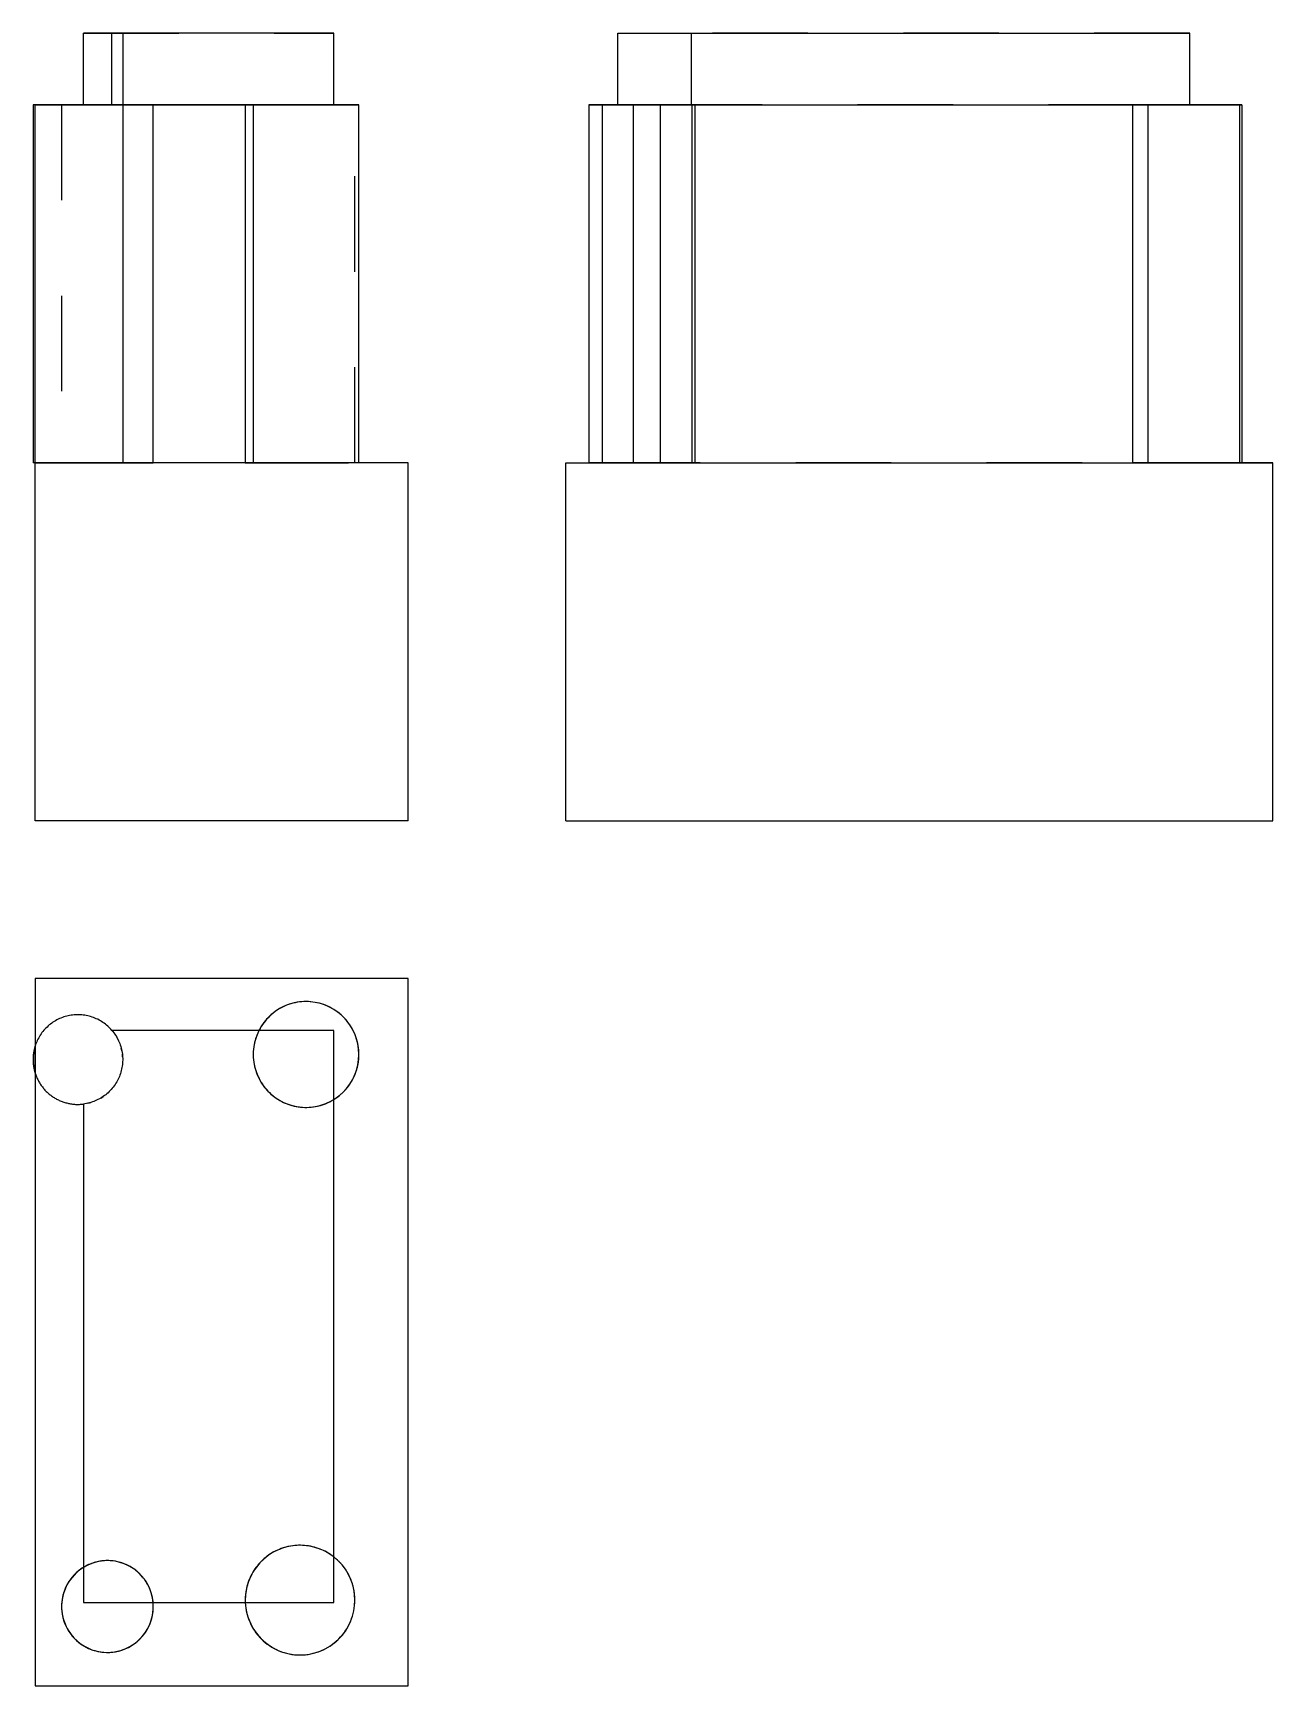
# Model space of a CAD drawing. Extents: x 0 to 1.3, y 0 to 1.73.
import ezdxf

# ---------------------------------------------------------------- set-up
doc = ezdxf.new("R2010")
doc.units = 0
doc.linetypes.add('HIDDEN', pattern=[0.04125, 0.027514, -0.013736])
for name, color, linetype in [('FRONT', 7, 'CONTINUOUS'), ('FRONT_HID', 7, 'HIDDEN'), ('LEFT', 7, 'CONTINUOUS'), ('LEFT_HID', 7, 'HIDDEN'), ('TOP', 7, 'CONTINUOUS'), ('TOP_HID', 7, 'HIDDEN')]:
    doc.layers.add(name, color=color, linetype=linetype)

msp = doc.modelspace()

# ---------------------------------------------------------------- linework, layer by layer
at = {"layer": 'FRONT'}
for p, q in [((0.052761, 1.655854), (0.052761, 1.730854)), ((0.082656, 1.730854), (0.052761, 1.730854)), ((0.31502, 1.730854), (0.082656, 1.730854)), ((0.082656, 1.655854), (0.082656, 1.730854)), ((0.31502, 1.655854), (0.31502, 1.730854)), ((0.002169, 1.655854), (0, 1.655854)), ((0, 1.655854), (0, 1.280854)), ((0.082656, 1.655854), (0.002169, 1.655854)), ((0.002169, 1.280854), (0.002169, 1.655854)), ((0.236692, 1.655854), (0.082656, 1.655854)), ((0.09393, 1.655854), (0.09393, 1.280854)), ((0.125997, 1.280854), (0.125997, 1.655854)), ((0.222319, 1.655854), (0.222319, 1.280854)), ((0.230625, 1.655854), (0.230625, 1.280854)), ((0.341421, 1.655854), (0.236692, 1.655854)), ((0.341421, 1.280854), (0.341421, 1.655854)), ((0.002169, 1.280854), (0, 1.280854)), ((0.393176, 1.280854), (0.002169, 1.280854)), ((0.002169, 0.905854), (0.002169, 1.280854)), ((0.393176, 0.905854), (0.393176, 1.280854)), ((0.393176, 0.905854), (0.002169, 0.905854))]:
    msp.add_line(p, q, dxfattribs=at)
at = {"layer": 'FRONT_HID', "linetype": 'HIDDEN'}
for p, q in [((0.052761, 1.730854), (0.31502, 1.730854)), ((0.082656, 1.730854), (0.09393, 1.730854)), ((0.09393, 1.730854), (0.082656, 1.730854)), ((0.09393, 1.730854), (0.09393, 1.655854)), ((0.002169, 1.655854), (0.052761, 1.655854)), ((0.052761, 1.655854), (0.029888, 1.655854)), ((0.029888, 1.655854), (0.125997, 1.655854)), ((0.029888, 1.655854), (0.029888, 1.280854)), ((0.052761, 1.655854), (0.125826, 1.655854)), ((0.125826, 1.655854), (0.052761, 1.655854)), ((0.09393, 1.655854), (0.052761, 1.655854)), ((0.082656, 1.655854), (0.09393, 1.655854)), ((0.125826, 1.655854), (0.22238, 1.655854)), ((0.125997, 1.655854), (0.125826, 1.655854)), ((0.31502, 1.655854), (0.222319, 1.655854)), ((0.222319, 1.655854), (0.22238, 1.655854)), ((0.22238, 1.655854), (0.31502, 1.655854)), ((0.22238, 1.655854), (0.337159, 1.655854)), ((0.236692, 1.655854), (0.230625, 1.655854)), ((0.230625, 1.655854), (0.31502, 1.655854)), ((0.31502, 1.655854), (0.236692, 1.655854)), ((0.337159, 1.655854), (0.31502, 1.655854)), ((0.31502, 1.655854), (0.341421, 1.655854)), ((0.337159, 1.280854), (0.337159, 1.655854)), ((0.002169, 1.280854), (0.09393, 1.280854)), ((0.09393, 1.280854), (0.002169, 1.280854)), ((0.125997, 1.280854), (0.029888, 1.280854)), ((0.029888, 1.280854), (0.125997, 1.280854)), ((0.337159, 1.280854), (0.222319, 1.280854)), ((0.222319, 1.280854), (0.337159, 1.280854)), ((0.341421, 1.280854), (0.230625, 1.280854)), ((0.230625, 1.280854), (0.341421, 1.280854))]:
    msp.add_line(p, q, dxfattribs=at)
at = {"layer": 'LEFT'}
for p, q in [((0.612568, 1.730854), (0.6897, 1.730854)), ((0.612568, 1.655854), (0.612568, 1.730854)), ((0.6897, 1.655854), (0.6897, 1.730854)), ((0.6897, 1.730854), (1.211808, 1.730854)), ((1.211808, 1.655854), (1.211808, 1.730854)), ((0.582377, 1.655854), (0.596129, 1.655854)), ((0.582377, 1.655854), (0.582377, 1.280854)), ((0.596129, 1.655854), (0.628985, 1.655854)), ((0.596129, 1.655854), (0.596129, 1.280854)), ((0.628985, 1.655854), (0.657203, 1.655854)), ((0.628985, 1.280854), (0.628985, 1.655854)), ((0.657203, 1.655854), (0.690059, 1.655854)), ((0.657203, 1.280854), (0.657203, 1.655854)), ((0.690059, 1.655854), (1.174927, 1.655854)), ((0.690059, 1.655854), (0.690059, 1.280854)), ((0.693173, 1.655854), (0.693173, 1.280854)), ((1.151743, 1.655854), (1.151743, 1.280854)), ((1.167801, 1.655854), (1.167801, 1.280854)), ((1.174927, 1.655854), (1.26391, 1.655854)), ((1.26391, 1.655854), (1.266583, 1.655854)), ((1.26391, 1.655854), (1.26391, 1.280854)), ((1.266583, 1.655854), (1.266583, 1.280854)), ((0.558176, 1.280854), (0.628985, 1.280854)), ((0.558176, 0.905854), (0.558176, 1.280854)), ((0.628985, 1.280854), (0.657203, 1.280854)), ((0.657203, 1.280854), (1.299029, 1.280854)), ((1.299029, 0.905854), (1.299029, 1.280854)), ((0.558176, 0.905854), (1.299029, 0.905854))]:
    msp.add_line(p, q, dxfattribs=at)
at = {"layer": 'LEFT_HID', "linetype": 'HIDDEN'}
for p, q in [((1.211808, 1.730854), (0.612568, 1.730854)), ((0.637775, 1.655854), (0.582377, 1.655854)), ((0.596129, 1.655854), (0.612568, 1.655854)), ((0.612568, 1.655854), (0.596129, 1.655854)), ((0.684979, 1.655854), (0.612568, 1.655854)), ((0.612568, 1.655854), (0.693173, 1.655854)), ((0.612568, 1.655854), (0.6897, 1.655854)), ((0.684979, 1.655854), (0.637775, 1.655854)), ((1.163861, 1.655854), (0.684979, 1.655854)), ((0.693173, 1.655854), (0.684979, 1.655854)), ((0.6897, 1.655854), (0.690059, 1.655854)), ((0.690059, 1.655854), (0.6897, 1.655854)), ((1.163861, 1.655854), (1.151743, 1.655854)), ((1.151743, 1.655854), (1.211808, 1.655854)), ((1.211808, 1.655854), (1.163861, 1.655854)), ((1.209163, 1.655854), (1.163861, 1.655854)), ((1.211808, 1.655854), (1.167801, 1.655854)), ((1.167801, 1.655854), (1.174927, 1.655854)), ((1.174927, 1.655854), (1.211808, 1.655854)), ((1.266583, 1.655854), (1.209163, 1.655854)), ((1.215855, 1.655854), (1.211808, 1.655854)), ((1.211808, 1.655854), (1.26391, 1.655854)), ((1.26391, 1.655854), (1.215855, 1.655854)), ((1.299029, 1.280854), (0.558176, 1.280854)), ((0.637775, 1.280854), (0.582377, 1.280854)), ((0.582377, 1.280854), (0.693173, 1.280854)), ((0.690059, 1.280854), (0.596129, 1.280854)), ((0.596129, 1.280854), (0.628985, 1.280854)), ((0.693173, 1.280854), (0.637775, 1.280854)), ((0.657203, 1.280854), (0.690059, 1.280854)), ((1.209163, 1.280854), (1.151743, 1.280854)), ((1.151743, 1.280854), (1.266583, 1.280854)), ((1.215855, 1.280854), (1.167801, 1.280854)), ((1.167801, 1.280854), (1.26391, 1.280854)), ((1.266583, 1.280854), (1.209163, 1.280854)), ((1.26391, 1.280854), (1.215855, 1.280854))]:
    msp.add_line(p, q, dxfattribs=at)
at = {"layer": 'TOP'}
for p, q in [((0.393175, 0.740854), (0.002169, 0.740854)), ((0.002169, 0.740854), (0.002169, 0.670045)), ((0.393175, 0), (0.393175, 0.740854)), ((0.259209, 0.70973), (0.25718, 0.708551)), ((0.261286, 0.710823), (0.259209, 0.70973)), ((0.263408, 0.711826), (0.261286, 0.710823)), ((0.26557, 0.712738), (0.263408, 0.711826)), ((0.267769, 0.713558), (0.26557, 0.712738)), ((0.270001, 0.714285), (0.267769, 0.713558)), ((0.272262, 0.714916), (0.270001, 0.714285)), ((0.274547, 0.71545), (0.272262, 0.714916)), ((0.276853, 0.715888), (0.274547, 0.71545)), ((0.279175, 0.716227), (0.276853, 0.715888)), ((0.281509, 0.716468), (0.279175, 0.716227)), ((0.283852, 0.716609), (0.281509, 0.716468)), ((0.286199, 0.716652), (0.283852, 0.716609)), ((0.288545, 0.716595), (0.286199, 0.716652)), ((0.290887, 0.716438), (0.288545, 0.716595)), ((0.29322, 0.716183), (0.290887, 0.716438)), ((0.29554, 0.715828), (0.29322, 0.716183)), ((0.297843, 0.715376), (0.29554, 0.715828)), ((0.300124, 0.714827), (0.297843, 0.715376)), ((0.302381, 0.714182), (0.300124, 0.714827)), ((0.304608, 0.713441), (0.302381, 0.714182)), ((0.306802, 0.712607), (0.304608, 0.713441)), ((0.308958, 0.711681), (0.306802, 0.712607)), ((0.311073, 0.710665), (0.308958, 0.711681)), ((0.313144, 0.709559), (0.311073, 0.710665)), ((0.018266, 0.693112), (0.017026, 0.692121)), ((0.018266, 0.693112), (0.017026, 0.692121)), ((0.019538, 0.69406), (0.018266, 0.693112)), ((0.019538, 0.69406), (0.018266, 0.693112)), ((0.020842, 0.694965), (0.019538, 0.69406)), ((0.020842, 0.694965), (0.019538, 0.69406)), ((0.022175, 0.695825), (0.020842, 0.694965)), ((0.022175, 0.695825), (0.020842, 0.694965)), ((0.023537, 0.69664), (0.022175, 0.695825)), ((0.023537, 0.69664), (0.022175, 0.695825)), ((0.024926, 0.697408), (0.023537, 0.69664)), ((0.024926, 0.697408), (0.023537, 0.69664)), ((0.02634, 0.698129), (0.024926, 0.697408)), ((0.02634, 0.698129), (0.024926, 0.697408)), ((0.027777, 0.698802), (0.02634, 0.698129)), ((0.027777, 0.698802), (0.02634, 0.698129)), ((0.029236, 0.699426), (0.027777, 0.698802)), ((0.029236, 0.699426), (0.027777, 0.698802)), ((0.030716, 0.7), (0.029236, 0.699426)), ((0.030716, 0.7), (0.029236, 0.699426)), ((0.032214, 0.700524), (0.030716, 0.7)), ((0.032214, 0.700524), (0.030716, 0.7)), ((0.033729, 0.700997), (0.032214, 0.700524)), ((0.033729, 0.700997), (0.032214, 0.700524)), ((0.035259, 0.701418), (0.033729, 0.700997)), ((0.035259, 0.701418), (0.033729, 0.700997)), ((0.036802, 0.701788), (0.035259, 0.701418)), ((0.036802, 0.701788), (0.035259, 0.701418)), ((0.038357, 0.702105), (0.036802, 0.701788)), ((0.038357, 0.702105), (0.036802, 0.701788)), ((0.039922, 0.702369), (0.038357, 0.702105)), ((0.039922, 0.702369), (0.038357, 0.702105)), ((0.041495, 0.702581), (0.039922, 0.702369)), ((0.041495, 0.702581), (0.039922, 0.702369)), ((0.043074, 0.702739), (0.041495, 0.702581)), ((0.043074, 0.702739), (0.041495, 0.702581)), ((0.044657, 0.702844), (0.043074, 0.702739)), ((0.044657, 0.702844), (0.043074, 0.702739)), ((0.046243, 0.702895), (0.044657, 0.702844)), ((0.046243, 0.702895), (0.044657, 0.702844)), ((0.04783, 0.702892), (0.046243, 0.702895)), ((0.04783, 0.702892), (0.046243, 0.702895)), ((0.049416, 0.702836), (0.04783, 0.702892)), ((0.049416, 0.702836), (0.04783, 0.702892)), ((0.050999, 0.702727), (0.049416, 0.702836)), ((0.050999, 0.702727), (0.049416, 0.702836)), ((0.052578, 0.702564), (0.050999, 0.702727)), ((0.052578, 0.702564), (0.050999, 0.702727)), ((0.05415, 0.702347), (0.052578, 0.702564)), ((0.05415, 0.702347), (0.052578, 0.702564)), ((0.055714, 0.702078), (0.05415, 0.702347)), ((0.055714, 0.702078), (0.05415, 0.702347)), ((0.057268, 0.701756), (0.055714, 0.702078)), ((0.057268, 0.701756), (0.055714, 0.702078)), ((0.05881, 0.701382), (0.057268, 0.701756)), ((0.05881, 0.701382), (0.057268, 0.701756)), ((0.060339, 0.700956), (0.05881, 0.701382)), ((0.060339, 0.700956), (0.05881, 0.701382)), ((0.061852, 0.700478), (0.060339, 0.700956)), ((0.061852, 0.700478), (0.060339, 0.700956)), ((0.063349, 0.69995), (0.061852, 0.700478)), ((0.063349, 0.69995), (0.061852, 0.700478)), ((0.064827, 0.699371), (0.063349, 0.69995)), ((0.064826, 0.699371), (0.063349, 0.69995)), ((0.066284, 0.698743), (0.064826, 0.699371)), ((0.066284, 0.698743), (0.064827, 0.699371)), ((0.067719, 0.698065), (0.066284, 0.698743)), ((0.067719, 0.698066), (0.066284, 0.698743)), ((0.069131, 0.69734), (0.067719, 0.698066)), ((0.069131, 0.69734), (0.067719, 0.698065)), ((0.070517, 0.696568), (0.069131, 0.69734)), ((0.070517, 0.696568), (0.069131, 0.69734)), ((0.071876, 0.695749), (0.070517, 0.696568)), ((0.071876, 0.695749), (0.070517, 0.696568)), ((0.073207, 0.694884), (0.071876, 0.695749)), ((0.073207, 0.694884), (0.071876, 0.695749)), ((0.074508, 0.693975), (0.073207, 0.694884)), ((0.074508, 0.693975), (0.073207, 0.694884)), ((0.075778, 0.693023), (0.074508, 0.693975)), ((0.075778, 0.693023), (0.074508, 0.693975)), ((0.077014, 0.692029), (0.075778, 0.693023)), ((0.077014, 0.692029), (0.075778, 0.693023)), ((0.240285, 0.692511), (0.239002, 0.690546)), ((0.24165, 0.694421), (0.240285, 0.692511)), ((0.243095, 0.69627), (0.24165, 0.694421)), ((0.244616, 0.698057), (0.243095, 0.69627)), ((0.246212, 0.699778), (0.244616, 0.698057)), ((0.24788, 0.701429), (0.246212, 0.699778)), ((0.249616, 0.703009), (0.24788, 0.701429)), ((0.251417, 0.704513), (0.249616, 0.703009)), ((0.25328, 0.70594), (0.251417, 0.704513)), ((0.255202, 0.707287), (0.25328, 0.70594)), ((0.25718, 0.708551), (0.255202, 0.707287)), ((0.315165, 0.708367), (0.313144, 0.709559)), ((0.317135, 0.70709), (0.315165, 0.708367)), ((0.319048, 0.705732), (0.317135, 0.70709)), ((0.320903, 0.704293), (0.319048, 0.705732)), ((0.322694, 0.702777), (0.320903, 0.704293)), ((0.32442, 0.701186), (0.322694, 0.702777)), ((0.326077, 0.699524), (0.32442, 0.701186)), ((0.327662, 0.697793), (0.326077, 0.699524)), ((0.329172, 0.695997), (0.327662, 0.697793)), ((0.330605, 0.694138), (0.329172, 0.695997)), ((0.331958, 0.69222), (0.330605, 0.694138)), ((0.004479, 0.675952), (0.003827, 0.674506)), ((0.004479, 0.675952), (0.003827, 0.674506)), ((0.005179, 0.677376), (0.004479, 0.675952)), ((0.005179, 0.677376), (0.004479, 0.675952)), ((0.005928, 0.678776), (0.005179, 0.677376)), ((0.005928, 0.678776), (0.005179, 0.677376)), ((0.006723, 0.680149), (0.005928, 0.678776)), ((0.006723, 0.680149), (0.005928, 0.678776)), ((0.007564, 0.681495), (0.006723, 0.680149)), ((0.007564, 0.681495), (0.006723, 0.680149)), ((0.00845, 0.682812), (0.007564, 0.681495)), ((0.00845, 0.682812), (0.007564, 0.681495)), ((0.00938, 0.684098), (0.00845, 0.682812)), ((0.00938, 0.684098), (0.00845, 0.682812)), ((0.010353, 0.685351), (0.00938, 0.684098)), ((0.010353, 0.685351), (0.00938, 0.684098)), ((0.011367, 0.686571), (0.010353, 0.685351)), ((0.011367, 0.686571), (0.010353, 0.685351)), ((0.012423, 0.687757), (0.011367, 0.686571)), ((0.012423, 0.687757), (0.011367, 0.686571)), ((0.013518, 0.688905), (0.012423, 0.687757)), ((0.013518, 0.688905), (0.012423, 0.687757)), ((0.014651, 0.690017), (0.013518, 0.688905)), ((0.014651, 0.690017), (0.013518, 0.688905)), ((0.015821, 0.691089), (0.014651, 0.690017)), ((0.015821, 0.691089), (0.014651, 0.690017)), ((0.017026, 0.692121), (0.015821, 0.691089)), ((0.017026, 0.692121), (0.015821, 0.691089)), ((0.078216, 0.690993), (0.077014, 0.692029)), ((0.078216, 0.690993), (0.077014, 0.692029)), ((0.079383, 0.689917), (0.078216, 0.690993)), ((0.079383, 0.689917), (0.078216, 0.690993)), ((0.080513, 0.688802), (0.079383, 0.689917)), ((0.080513, 0.688802), (0.079383, 0.689917)), ((0.081604, 0.68765), (0.080513, 0.688802)), ((0.081604, 0.68765), (0.080513, 0.688802)), ((0.082656, 0.686461), (0.081604, 0.68765)), ((0.082656, 0.686461), (0.081604, 0.68765)), ((0.31502, 0.686461), (0.082656, 0.686461)), ((0.082656, 0.686461), (0.083678, 0.685223)), ((0.083678, 0.685223), (0.084658, 0.683951)), ((0.084658, 0.683951), (0.085594, 0.682645)), ((0.085594, 0.682645), (0.086485, 0.681309)), ((0.086485, 0.681309), (0.08733, 0.679943)), ((0.08733, 0.679943), (0.088127, 0.678548)), ((0.088127, 0.678548), (0.088876, 0.677128)), ((0.088876, 0.677128), (0.089576, 0.675682)), ((0.089576, 0.675682), (0.090226, 0.674214)), ((0.237804, 0.688528), (0.236692, 0.686461)), ((0.239002, 0.690546), (0.237804, 0.688528)), ((0.31502, 0.087221), (0.31502, 0.686461)), ((0.333228, 0.690247), (0.331958, 0.69222)), ((0.334414, 0.688221), (0.333228, 0.690247)), ((0.335513, 0.686148), (0.334414, 0.688221)), ((0.336523, 0.684029), (0.335513, 0.686148)), ((0.337442, 0.68187), (0.336523, 0.684029)), ((0.338269, 0.679673), (0.337442, 0.68187)), ((0.339002, 0.677444), (0.338269, 0.679673)), ((0.339641, 0.675185), (0.339002, 0.677444)), ((0.340182, 0.672902), (0.339641, 0.675185)), ((0.000044, 0.657982), (0.000026, 0.657527)), ((0.000066, 0.658436), (0.000044, 0.657982)), ((0.000093, 0.658891), (0.000066, 0.658436)), ((0.000123, 0.659344), (0.000093, 0.658891)), ((0.000159, 0.659798), (0.000123, 0.659344)), ((0.000198, 0.660251), (0.000159, 0.659798)), ((0.000242, 0.660704), (0.000198, 0.660251)), ((0.000291, 0.661156), (0.000242, 0.660704)), ((0.000343, 0.661608), (0.000291, 0.661156)), ((0.0004, 0.66206), (0.000343, 0.661608)), ((0.000462, 0.66251), (0.0004, 0.66206)), ((0.000528, 0.66296), (0.000462, 0.66251)), ((0.000598, 0.66341), (0.000528, 0.66296)), ((0.000673, 0.663859), (0.000598, 0.66341)), ((0.000752, 0.664307), (0.000673, 0.663859)), ((0.000835, 0.664754), (0.000752, 0.664307)), ((0.000922, 0.6652), (0.000835, 0.664754)), ((0.001014, 0.665646), (0.000922, 0.6652)), ((0.00111, 0.666091), (0.001014, 0.665646)), ((0.001211, 0.666534), (0.00111, 0.666091)), ((0.001316, 0.666977), (0.001211, 0.666534)), ((0.001425, 0.667419), (0.001316, 0.666977)), ((0.001538, 0.667859), (0.001425, 0.667419)), ((0.001656, 0.668299), (0.001538, 0.667859)), ((0.001778, 0.668737), (0.001656, 0.668299)), ((0.001904, 0.669174), (0.001778, 0.668737)), ((0.002034, 0.66961), (0.001904, 0.669174)), ((0.002169, 0.670045), (0.002034, 0.66961)), ((0.002671, 0.67155), (0.002169, 0.670045)), ((0.002671, 0.67155), (0.002169, 0.670045)), ((0.003224, 0.673038), (0.002671, 0.67155)), ((0.003224, 0.673037), (0.002671, 0.67155)), ((0.003827, 0.674506), (0.003224, 0.673038)), ((0.003827, 0.674506), (0.003224, 0.673037)), ((0.090226, 0.674214), (0.090826, 0.672724)), ((0.090826, 0.672724), (0.091375, 0.671214)), ((0.091375, 0.671214), (0.091871, 0.669686)), ((0.091871, 0.669686), (0.092315, 0.668143)), ((0.092315, 0.668143), (0.092706, 0.666585)), ((0.092706, 0.666585), (0.093043, 0.665015)), ((0.093043, 0.665015), (0.093327, 0.663434)), ((0.093327, 0.663434), (0.093556, 0.661844)), ((0.093556, 0.661844), (0.093731, 0.660248)), ((0.093731, 0.660248), (0.093851, 0.658646)), ((0.093851, 0.658646), (0.093916, 0.657041)), ((0.340627, 0.670597), (0.340182, 0.672902)), ((0.340974, 0.668276), (0.340627, 0.670597)), ((0.341222, 0.665943), (0.340974, 0.668276)), ((0.341371, 0.6636), (0.341222, 0.665943)), ((0.341305, 0.657669), (0.341356, 0.658564)), ((0.341356, 0.658564), (0.341392, 0.65946)), ((0.341421, 0.661254), (0.341371, 0.6636)), ((0.341392, 0.65946), (0.341414, 0.660357)), ((0.341414, 0.660357), (0.341421, 0.661254)), ((0.000004, 0.656618), (0, 0.656163)), ((0, 0.656163), (0, 0.655708)), ((0, 0.655708), (0.000004, 0.655253)), ((0.000013, 0.657073), (0.000004, 0.656618)), ((0.000004, 0.655253), (0.000013, 0.654798)), ((0.000026, 0.657527), (0.000013, 0.657073)), ((0.000013, 0.654798), (0.000026, 0.654343)), ((0.000026, 0.654343), (0.000044, 0.653889)), ((0.000044, 0.653889), (0.000066, 0.653434)), ((0.000066, 0.653434), (0.000093, 0.65298)), ((0.000093, 0.65298), (0.000123, 0.652526)), ((0.000123, 0.652526), (0.000159, 0.652073)), ((0.000159, 0.652073), (0.000198, 0.65162)), ((0.000198, 0.65162), (0.000242, 0.651167)), ((0.000242, 0.651167), (0.000291, 0.650714)), ((0.000291, 0.650714), (0.000343, 0.650263)), ((0.000343, 0.650263), (0.0004, 0.649811)), ((0.0004, 0.649811), (0.000462, 0.64936)), ((0.000462, 0.64936), (0.000528, 0.64891)), ((0.000528, 0.64891), (0.000598, 0.648461)), ((0.000598, 0.648461), (0.000673, 0.648012)), ((0.000673, 0.648012), (0.000752, 0.647564)), ((0.000752, 0.647564), (0.000835, 0.647117)), ((0.000835, 0.647117), (0.000922, 0.64667)), ((0.000922, 0.64667), (0.001014, 0.646225)), ((0.001014, 0.646225), (0.00111, 0.64578)), ((0.00111, 0.64578), (0.001211, 0.645336)), ((0.001211, 0.645336), (0.001316, 0.644894)), ((0.001316, 0.644894), (0.001425, 0.644452)), ((0.001425, 0.644452), (0.001538, 0.644012)), ((0.001538, 0.644012), (0.001656, 0.643572)), ((0.001656, 0.643572), (0.001778, 0.643134)), ((0.001778, 0.643134), (0.001904, 0.642697)), ((0.001904, 0.642697), (0.002034, 0.642261)), ((0.002034, 0.642261), (0.002169, 0.641826)), ((0.002169, 0.641826), (0.002169, 0)), ((0.002169, 0.641826), (0.002491, 0.640842)), ((0.002169, 0.641826), (0.002491, 0.640842)), ((0.002491, 0.640842), (0.002835, 0.639865)), ((0.002491, 0.640842), (0.002835, 0.639865)), ((0.091568, 0.641231), (0.091039, 0.639714)), ((0.092045, 0.642764), (0.091568, 0.641231)), ((0.092469, 0.644313), (0.092045, 0.642764)), ((0.092839, 0.645876), (0.092469, 0.644313)), ((0.093156, 0.647451), (0.092839, 0.645876)), ((0.09342, 0.649035), (0.093156, 0.647451)), ((0.093628, 0.650628), (0.09342, 0.649035)), ((0.093783, 0.652226), (0.093628, 0.650628)), ((0.093882, 0.653829), (0.093783, 0.652226)), ((0.093927, 0.655435), (0.093882, 0.653829)), ((0.093916, 0.657041), (0.093927, 0.655435)), ((0.337292, 0.640267), (0.337625, 0.641099)), ((0.337625, 0.641099), (0.337944, 0.641937)), ((0.337944, 0.641937), (0.33825, 0.642781)), ((0.33825, 0.642781), (0.338542, 0.643628)), ((0.338542, 0.643628), (0.338821, 0.644481)), ((0.338821, 0.644481), (0.339085, 0.645338)), ((0.339085, 0.645338), (0.339336, 0.646199)), ((0.339336, 0.646199), (0.339573, 0.647064)), ((0.339573, 0.647064), (0.339795, 0.647933)), ((0.339795, 0.647933), (0.340004, 0.648805)), ((0.340004, 0.648805), (0.340198, 0.649681)), ((0.340198, 0.649681), (0.340379, 0.650559)), ((0.340379, 0.650559), (0.340545, 0.65144)), ((0.340545, 0.65144), (0.340696, 0.652324)), ((0.340696, 0.652324), (0.340834, 0.653211)), ((0.340834, 0.653211), (0.340957, 0.654099)), ((0.340957, 0.654099), (0.341066, 0.654989)), ((0.341066, 0.654989), (0.34116, 0.655881)), ((0.34116, 0.655881), (0.341239, 0.656774)), ((0.341239, 0.656774), (0.341305, 0.657669)), ((0.002835, 0.639865), (0.0032, 0.638896)), ((0.002835, 0.639865), (0.0032, 0.638896)), ((0.0032, 0.638896), (0.003586, 0.637935)), ((0.0032, 0.638896), (0.003586, 0.637935)), ((0.003586, 0.637935), (0.003994, 0.636982)), ((0.003586, 0.637935), (0.003994, 0.636982)), ((0.003994, 0.636982), (0.004422, 0.636039)), ((0.003994, 0.636982), (0.004422, 0.636039)), ((0.004422, 0.636039), (0.004871, 0.635106)), ((0.004422, 0.636039), (0.004871, 0.635106)), ((0.004871, 0.635106), (0.005341, 0.634183)), ((0.004871, 0.635106), (0.005341, 0.634183)), ((0.005341, 0.634183), (0.00583, 0.63327)), ((0.005341, 0.634183), (0.00583, 0.63327)), ((0.00583, 0.63327), (0.00634, 0.632369)), ((0.00583, 0.63327), (0.00634, 0.632369)), ((0.00634, 0.632369), (0.00687, 0.631479)), ((0.00634, 0.632369), (0.00687, 0.631479)), ((0.00687, 0.631479), (0.007419, 0.6306)), ((0.00687, 0.631479), (0.007419, 0.6306)), ((0.007419, 0.6306), (0.007987, 0.629734)), ((0.007419, 0.6306), (0.007987, 0.629734)), ((0.007987, 0.629734), (0.008574, 0.628881)), ((0.007987, 0.629734), (0.008574, 0.628881)), ((0.008574, 0.628881), (0.00918, 0.628041)), ((0.008574, 0.628881), (0.00918, 0.628041)), ((0.00918, 0.628041), (0.009805, 0.627215)), ((0.00918, 0.628041), (0.009805, 0.627215)), ((0.009805, 0.627215), (0.010447, 0.626402)), ((0.009805, 0.627215), (0.010447, 0.626402)), ((0.010447, 0.626402), (0.011107, 0.625604)), ((0.010447, 0.626402), (0.011107, 0.625604)), ((0.011107, 0.625604), (0.011785, 0.624821)), ((0.011107, 0.625604), (0.011785, 0.624821)), ((0.011785, 0.624821), (0.012479, 0.624053)), ((0.011785, 0.624821), (0.012479, 0.624053)), ((0.012479, 0.624053), (0.013191, 0.6233)), ((0.012479, 0.624053), (0.013191, 0.6233)), ((0.013191, 0.6233), (0.013919, 0.622563)), ((0.013191, 0.6233), (0.013919, 0.622563)), ((0.080907, 0.623476), (0.079777, 0.622334)), ((0.081997, 0.624656), (0.080907, 0.623476)), ((0.083046, 0.625872), (0.081997, 0.624656)), ((0.084053, 0.627123), (0.083046, 0.625872)), ((0.085016, 0.628408), (0.084053, 0.627123)), ((0.085935, 0.629726), (0.085016, 0.628408)), ((0.086809, 0.631073), (0.085935, 0.629726)), ((0.087636, 0.63245), (0.086809, 0.631073)), ((0.088415, 0.633855), (0.087636, 0.63245)), ((0.089146, 0.635285), (0.088415, 0.633855)), ((0.089827, 0.63674), (0.089146, 0.635285)), ((0.090459, 0.638216), (0.089827, 0.63674)), ((0.091039, 0.639714), (0.090459, 0.638216)), ((0.326143, 0.623053), (0.326756, 0.623707)), ((0.326756, 0.623707), (0.327359, 0.624372)), ((0.327359, 0.624372), (0.32795, 0.625046)), ((0.32795, 0.625046), (0.328531, 0.625729)), ((0.328531, 0.625729), (0.3291, 0.626422)), ((0.3291, 0.626422), (0.329659, 0.627124)), ((0.329659, 0.627124), (0.330205, 0.627835)), ((0.330205, 0.627835), (0.330741, 0.628554)), ((0.330741, 0.628554), (0.331264, 0.629283)), ((0.331264, 0.629283), (0.331776, 0.630019)), ((0.331776, 0.630019), (0.332275, 0.630764)), ((0.332275, 0.630764), (0.332763, 0.631517)), ((0.332763, 0.631517), (0.333238, 0.632277)), ((0.333238, 0.632277), (0.333701, 0.633045)), ((0.333701, 0.633045), (0.334152, 0.633821)), ((0.334152, 0.633821), (0.334589, 0.634604)), ((0.334589, 0.634604), (0.335014, 0.635393)), ((0.335014, 0.635393), (0.335427, 0.63619)), ((0.335427, 0.63619), (0.335826, 0.636993)), ((0.335826, 0.636993), (0.336212, 0.637802)), ((0.336212, 0.637802), (0.336585, 0.638618)), ((0.336585, 0.638618), (0.336945, 0.63944)), ((0.336945, 0.63944), (0.337292, 0.640267)), ((0.013919, 0.622563), (0.014663, 0.621843)), ((0.013919, 0.622563), (0.014663, 0.621843)), ((0.014663, 0.621843), (0.015422, 0.621139)), ((0.014663, 0.621843), (0.015422, 0.621139)), ((0.015422, 0.621139), (0.016197, 0.620452)), ((0.015422, 0.621139), (0.016197, 0.620452)), ((0.016197, 0.620452), (0.016987, 0.619782)), ((0.016197, 0.620452), (0.016987, 0.619782)), ((0.016987, 0.619782), (0.017792, 0.619129)), ((0.016987, 0.619782), (0.017792, 0.619129)), ((0.017792, 0.619129), (0.018611, 0.618495)), ((0.017792, 0.619129), (0.018611, 0.618495)), ((0.018611, 0.618495), (0.019443, 0.617879)), ((0.018611, 0.618495), (0.019443, 0.617879)), ((0.019443, 0.617879), (0.020289, 0.617281)), ((0.019443, 0.617879), (0.020289, 0.617281)), ((0.020289, 0.617281), (0.021148, 0.616702)), ((0.020289, 0.617281), (0.021148, 0.616702)), ((0.021148, 0.616702), (0.02202, 0.616143)), ((0.021148, 0.616702), (0.02202, 0.616143)), ((0.02202, 0.616143), (0.022903, 0.615602)), ((0.02202, 0.616143), (0.022903, 0.615602)), ((0.022903, 0.615602), (0.023798, 0.615081)), ((0.022903, 0.615602), (0.023798, 0.615081)), ((0.023798, 0.615081), (0.024705, 0.614581)), ((0.023798, 0.615081), (0.024705, 0.614581)), ((0.024705, 0.614581), (0.025622, 0.6141)), ((0.024705, 0.614581), (0.025622, 0.6141)), ((0.025622, 0.6141), (0.02655, 0.613639)), ((0.025622, 0.6141), (0.02655, 0.613639)), ((0.02655, 0.613639), (0.027488, 0.613199)), ((0.02655, 0.613639), (0.027488, 0.613199)), ((0.027488, 0.613199), (0.028435, 0.61278)), ((0.027488, 0.613199), (0.028435, 0.61278)), ((0.028435, 0.61278), (0.029391, 0.612382)), ((0.028435, 0.61278), (0.029391, 0.612382)), ((0.029391, 0.612382), (0.030356, 0.612005)), ((0.029391, 0.612382), (0.030356, 0.612005)), ((0.030356, 0.612005), (0.031329, 0.61165)), ((0.030356, 0.612005), (0.031329, 0.61165)), ((0.031329, 0.61165), (0.032309, 0.611316)), ((0.031329, 0.61165), (0.032309, 0.611316)), ((0.032309, 0.611316), (0.033296, 0.611003)), ((0.032309, 0.611316), (0.033296, 0.611003)), ((0.033296, 0.611003), (0.034291, 0.610713)), ((0.033296, 0.611003), (0.034291, 0.610713)), ((0.034291, 0.610713), (0.035291, 0.610444)), ((0.034291, 0.610713), (0.035291, 0.610444)), ((0.035291, 0.610444), (0.036297, 0.610198)), ((0.035291, 0.610444), (0.036297, 0.610198)), ((0.036297, 0.610198), (0.037308, 0.609974)), ((0.036297, 0.610198), (0.037308, 0.609974)), ((0.037308, 0.609974), (0.038324, 0.609772)), ((0.037308, 0.609974), (0.038324, 0.609772)), ((0.038324, 0.609772), (0.039344, 0.609593)), ((0.038324, 0.609772), (0.039344, 0.609593)), ((0.039344, 0.609593), (0.040368, 0.609436)), ((0.039344, 0.609593), (0.040368, 0.609436)), ((0.040368, 0.609436), (0.041395, 0.609302)), ((0.040368, 0.609436), (0.041395, 0.609302)), ((0.041395, 0.609302), (0.042425, 0.60919)), ((0.041395, 0.609302), (0.042425, 0.60919)), ((0.042425, 0.60919), (0.043457, 0.609102)), ((0.042425, 0.60919), (0.043457, 0.609102)), ((0.043457, 0.609102), (0.04449, 0.609036)), ((0.043457, 0.609102), (0.04449, 0.609036)), ((0.04449, 0.609036), (0.045525, 0.608993)), ((0.04449, 0.609036), (0.045525, 0.608993)), ((0.045525, 0.608993), (0.046561, 0.608972)), ((0.045525, 0.608993), (0.046561, 0.608972)), ((0.046561, 0.608972), (0.047596, 0.608975)), ((0.046561, 0.608972), (0.047596, 0.608975)), ((0.047596, 0.608975), (0.048632, 0.609)), ((0.047596, 0.608975), (0.048632, 0.609)), ((0.048632, 0.609), (0.049666, 0.609048)), ((0.048632, 0.609), (0.049666, 0.609048)), ((0.049666, 0.609048), (0.0507, 0.609119)), ((0.049666, 0.609048), (0.0507, 0.609119)), ((0.0507, 0.609119), (0.051731, 0.609213)), ((0.0507, 0.609119), (0.051731, 0.609213)), ((0.051731, 0.609213), (0.05276, 0.609329)), ((0.051731, 0.609213), (0.05276, 0.609329)), ((0.054351, 0.609555), (0.05276, 0.60933)), ((0.05276, 0.60933), (0.05276, 0.087221)), ((0.055932, 0.609835), (0.054351, 0.609555)), ((0.057503, 0.610168), (0.055932, 0.609835)), ((0.059062, 0.610555), (0.057503, 0.610168)), ((0.060607, 0.610996), (0.059062, 0.610555)), ((0.062135, 0.611488), (0.060607, 0.610996)), ((0.063646, 0.612033), (0.062135, 0.611488)), ((0.065138, 0.612629), (0.063646, 0.612033)), ((0.066608, 0.613276), (0.065138, 0.612629)), ((0.068055, 0.613973), (0.066608, 0.613276)), ((0.069478, 0.614718), (0.068055, 0.613973)), ((0.070874, 0.615512), (0.069478, 0.614718)), ((0.072242, 0.616353), (0.070874, 0.615512)), ((0.073581, 0.617241), (0.072242, 0.616353)), ((0.074888, 0.618174), (0.073581, 0.617241)), ((0.076163, 0.61915), (0.074888, 0.618174)), ((0.077404, 0.62017), (0.076163, 0.61915)), ((0.078609, 0.621232), (0.077404, 0.62017)), ((0.079777, 0.622334), (0.078609, 0.621232)), ((0.31502, 0.614051), (0.31578, 0.614526)), ((0.31578, 0.614526), (0.316532, 0.615014)), ((0.316532, 0.615014), (0.317277, 0.615514)), ((0.317277, 0.615514), (0.318013, 0.616026)), ((0.318013, 0.616026), (0.318741, 0.61655)), ((0.318741, 0.61655), (0.319461, 0.617085)), ((0.319461, 0.617085), (0.320171, 0.617633)), ((0.320171, 0.617633), (0.320873, 0.618191)), ((0.320873, 0.618191), (0.321566, 0.618761)), ((0.321566, 0.618761), (0.322249, 0.619342)), ((0.322249, 0.619342), (0.322923, 0.619934)), ((0.322923, 0.619934), (0.323587, 0.620537)), ((0.323587, 0.620537), (0.324241, 0.62115)), ((0.324241, 0.62115), (0.324885, 0.621774)), ((0.324885, 0.621774), (0.325519, 0.622408)), ((0.325519, 0.622408), (0.326143, 0.623053)), ((0.050114, 0.122351), (0.047589, 0.120429)), ((0.05276, 0.124102), (0.050114, 0.122351)), ((0.31567, 0.134655), (0.31502, 0.135168)), ((0.316312, 0.134131), (0.31567, 0.134655)), ((0.316947, 0.133599), (0.316312, 0.134131)), ((0.317574, 0.133058), (0.316947, 0.133599)), ((0.318194, 0.132507), (0.317574, 0.133058)), ((0.318805, 0.131948), (0.318194, 0.132507)), ((0.319408, 0.13138), (0.318805, 0.131948)), ((0.320003, 0.130803), (0.319408, 0.13138)), ((0.320589, 0.130218), (0.320003, 0.130803)), ((0.321167, 0.129624), (0.320589, 0.130218)), ((0.321737, 0.129022), (0.321167, 0.129624)), ((0.322298, 0.128412), (0.321737, 0.129022)), ((0.322849, 0.127794), (0.322298, 0.128412)), ((0.323392, 0.127168), (0.322849, 0.127794)), ((0.323926, 0.126534), (0.323392, 0.127168)), ((0.32445, 0.125892), (0.323926, 0.126534)), ((0.324966, 0.125244), (0.32445, 0.125892)), ((0.325471, 0.124587), (0.324966, 0.125244)), ((0.325968, 0.123924), (0.325471, 0.124587)), ((0.326454, 0.123253), (0.325968, 0.123924)), ((0.326931, 0.122575), (0.326454, 0.123253)), ((0.327398, 0.121891), (0.326931, 0.122575)), ((0.327855, 0.1212), (0.327398, 0.121891)), ((0.328303, 0.120502), (0.327855, 0.1212)), ((0.035562, 0.105827), (0.034159, 0.10298)), ((0.037149, 0.108574), (0.035562, 0.105827)), ((0.038914, 0.111211), (0.037149, 0.108574)), ((0.04085, 0.113726), (0.038914, 0.111211)), ((0.042947, 0.116107), (0.04085, 0.113726)), ((0.045197, 0.118345), (0.042947, 0.116107)), ((0.047589, 0.120429), (0.045197, 0.118345)), ((0.32874, 0.119798), (0.328303, 0.120502)), ((0.329166, 0.119088), (0.32874, 0.119798)), ((0.329583, 0.118372), (0.329166, 0.119088)), ((0.329989, 0.11765), (0.329583, 0.118372)), ((0.330385, 0.116922), (0.329989, 0.11765)), ((0.33077, 0.116188), (0.330385, 0.116922)), ((0.331144, 0.115449), (0.33077, 0.116188)), ((0.331508, 0.114704), (0.331144, 0.115449)), ((0.331861, 0.113955), (0.331508, 0.114704)), ((0.332203, 0.1132), (0.331861, 0.113955)), ((0.332535, 0.112441), (0.332203, 0.1132)), ((0.332855, 0.111677), (0.332535, 0.112441)), ((0.333164, 0.110908), (0.332855, 0.111677)), ((0.333462, 0.110135), (0.333164, 0.110908)), ((0.333749, 0.109357), (0.333462, 0.110135)), ((0.334025, 0.108576), (0.333749, 0.109357)), ((0.334289, 0.107791), (0.334025, 0.108576)), ((0.334542, 0.107002), (0.334289, 0.107791)), ((0.334784, 0.106209), (0.334542, 0.107002)), ((0.335014, 0.105413), (0.334784, 0.106209)), ((0.335232, 0.104614), (0.335014, 0.105413)), ((0.335439, 0.103811), (0.335232, 0.104614)), ((0.030102, 0.087713), (0.029907, 0.084546)), ((0.030506, 0.090861), (0.030102, 0.087713)), ((0.031117, 0.093975), (0.030506, 0.090861)), ((0.031932, 0.097041), (0.031117, 0.093975)), ((0.032947, 0.100048), (0.031932, 0.097041)), ((0.034159, 0.10298), (0.032947, 0.100048)), ((0.05276, 0.087221), (0.31502, 0.087221)), ((0.125996, 0.083174), (0.125825, 0.087221)), ((0.222379, 0.087221), (0.222578, 0.084407)), ((0.335635, 0.103006), (0.335439, 0.103811)), ((0.335818, 0.102198), (0.335635, 0.103006)), ((0.335991, 0.101388), (0.335818, 0.102198)), ((0.336151, 0.100575), (0.335991, 0.101388)), ((0.3363, 0.09976), (0.336151, 0.100575)), ((0.336437, 0.098942), (0.3363, 0.09976)), ((0.336562, 0.098123), (0.336437, 0.098942)), ((0.336675, 0.097303), (0.336562, 0.098123)), ((0.336776, 0.09648), (0.336675, 0.097303)), ((0.336866, 0.095656), (0.336776, 0.09648)), ((0.336943, 0.094831), (0.336866, 0.095656)), ((0.336881, 0.084232), (0.337089, 0.087046)), ((0.337009, 0.094005), (0.336943, 0.094831)), ((0.337063, 0.093179), (0.337009, 0.094005)), ((0.337105, 0.092351), (0.337063, 0.093179)), ((0.337089, 0.087046), (0.337158, 0.089866)), ((0.337134, 0.091523), (0.337105, 0.092351)), ((0.337152, 0.090695), (0.337134, 0.091523)), ((0.337158, 0.089866), (0.337152, 0.090695)), ((0.029907, 0.084546), (0.029921, 0.081373)), ((0.029921, 0.081373), (0.030145, 0.078208)), ((0.030145, 0.078208), (0.030576, 0.075064)), ((0.030576, 0.075064), (0.031215, 0.071956)), ((0.031215, 0.071956), (0.032057, 0.068897)), ((0.1234, 0.067592), (0.124329, 0.070626)), ((0.124329, 0.070626), (0.125056, 0.073715)), ((0.125056, 0.073715), (0.125578, 0.076845)), ((0.125578, 0.076845), (0.125891, 0.080003)), ((0.125891, 0.080003), (0.125996, 0.083174)), ((0.222578, 0.084407), (0.222916, 0.081606)), ((0.222916, 0.081606), (0.22339, 0.078825)), ((0.22339, 0.078825), (0.224, 0.076071)), ((0.224, 0.076071), (0.224745, 0.07335)), ((0.224745, 0.07335), (0.225623, 0.070669)), ((0.225623, 0.070669), (0.226631, 0.068034)), ((0.332779, 0.067872), (0.333795, 0.070504)), ((0.333795, 0.070504), (0.334681, 0.073182)), ((0.334681, 0.073182), (0.335434, 0.075901)), ((0.335434, 0.075901), (0.336053, 0.078653)), ((0.336053, 0.078653), (0.336536, 0.081433)), ((0.336536, 0.081433), (0.336881, 0.084232)), ((0.032057, 0.068897), (0.0331, 0.065899)), ((0.0331, 0.065899), (0.034337, 0.062978)), ((0.034337, 0.062978), (0.035765, 0.060144)), ((0.035765, 0.060144), (0.037377, 0.057411)), ((0.037377, 0.057411), (0.039166, 0.05479)), ((0.039166, 0.05479), (0.041124, 0.052292)), ((0.041124, 0.052292), (0.043242, 0.04993)), ((0.113863, 0.051254), (0.115891, 0.053694)), ((0.115891, 0.053694), (0.117754, 0.056263)), ((0.117754, 0.056263), (0.119443, 0.058949)), ((0.119443, 0.058949), (0.120952, 0.061741)), ((0.120952, 0.061741), (0.122272, 0.064626)), ((0.122272, 0.064626), (0.1234, 0.067592)), ((0.226631, 0.068034), (0.227767, 0.065452)), ((0.227767, 0.065452), (0.229029, 0.062929)), ((0.229029, 0.062929), (0.230413, 0.060471)), ((0.230413, 0.060471), (0.231916, 0.058084)), ((0.231916, 0.058084), (0.233535, 0.055773)), ((0.233535, 0.055773), (0.235265, 0.053545)), ((0.235265, 0.053545), (0.237103, 0.051405)), ((0.322256, 0.051275), (0.3241, 0.05341)), ((0.3241, 0.05341), (0.325837, 0.055632)), ((0.325837, 0.055632), (0.327463, 0.057938)), ((0.327463, 0.057938), (0.328974, 0.06032)), ((0.328974, 0.06032), (0.330365, 0.062774)), ((0.330365, 0.062774), (0.331635, 0.065294)), ((0.331635, 0.065294), (0.332779, 0.067872)), ((0.043242, 0.04993), (0.045512, 0.047712)), ((0.045512, 0.047712), (0.047923, 0.045649)), ((0.047923, 0.045649), (0.050465, 0.04375)), ((0.050465, 0.04375), (0.053126, 0.042023)), ((0.053126, 0.042023), (0.055896, 0.040475)), ((0.055896, 0.040475), (0.058763, 0.039113)), ((0.058763, 0.039113), (0.061712, 0.037943)), ((0.061712, 0.037943), (0.064733, 0.036971)), ((0.064733, 0.036971), (0.067811, 0.0362)), ((0.067811, 0.0362), (0.070933, 0.035633)), ((0.070933, 0.035633), (0.074086, 0.035274)), ((0.074086, 0.035274), (0.077255, 0.035124)), ((0.077255, 0.035124), (0.080428, 0.035184)), ((0.080428, 0.035184), (0.08359, 0.035453)), ((0.08359, 0.035453), (0.086727, 0.035929)), ((0.086727, 0.035929), (0.089826, 0.036612)), ((0.089826, 0.036612), (0.092873, 0.037498)), ((0.092873, 0.037498), (0.095855, 0.038583)), ((0.095855, 0.038583), (0.098759, 0.039862)), ((0.098759, 0.039862), (0.101572, 0.041331)), ((0.101572, 0.041331), (0.104282, 0.042981)), ((0.104282, 0.042981), (0.106877, 0.044807)), ((0.106877, 0.044807), (0.109346, 0.046801)), ((0.109346, 0.046801), (0.111678, 0.048953)), ((0.111678, 0.048953), (0.113863, 0.051254)), ((0.237103, 0.051405), (0.239043, 0.049357)), ((0.239043, 0.049357), (0.241082, 0.047407)), ((0.241082, 0.047407), (0.243214, 0.04556)), ((0.243214, 0.04556), (0.245434, 0.043819)), ((0.245434, 0.043819), (0.247737, 0.04219)), ((0.247737, 0.04219), (0.250118, 0.040676)), ((0.250118, 0.040676), (0.252569, 0.03928)), ((0.252569, 0.03928), (0.255087, 0.038007)), ((0.255087, 0.038007), (0.257664, 0.036859)), ((0.257664, 0.036859), (0.260294, 0.035839)), ((0.260294, 0.035839), (0.262971, 0.034949)), ((0.262971, 0.034949), (0.265688, 0.034192)), ((0.293619, 0.034149), (0.296338, 0.034898)), ((0.296338, 0.034898), (0.299018, 0.03578)), ((0.299018, 0.03578), (0.301651, 0.036792)), ((0.301651, 0.036792), (0.304232, 0.037932)), ((0.304232, 0.037932), (0.306753, 0.039198)), ((0.306753, 0.039198), (0.309209, 0.040586)), ((0.309209, 0.040586), (0.311594, 0.042093)), ((0.311594, 0.042093), (0.313902, 0.043715)), ((0.313902, 0.043715), (0.316127, 0.045449)), ((0.316127, 0.045449), (0.318265, 0.047289)), ((0.318265, 0.047289), (0.320309, 0.049233)), ((0.320309, 0.049233), (0.322256, 0.051275)), ((0.265688, 0.034192), (0.26844, 0.033569)), ((0.26844, 0.033569), (0.271218, 0.033082)), ((0.271218, 0.033082), (0.274018, 0.032732)), ((0.274018, 0.032732), (0.276831, 0.03252)), ((0.276831, 0.03252), (0.279651, 0.032446)), ((0.279651, 0.032446), (0.282471, 0.032511)), ((0.282471, 0.032511), (0.285285, 0.032715)), ((0.285285, 0.032715), (0.288085, 0.033056)), ((0.288085, 0.033056), (0.290865, 0.033534)), ((0.290865, 0.033534), (0.293619, 0.034149)), ((0.002169, 0), (0.393175, 0))]:
    msp.add_line(p, q, dxfattribs=at)
at = {"layer": 'TOP_HID', "linetype": 'HIDDEN'}
for p, q in [((0.002169, 0.740854), (0.002169, 0)), ((0.263238, 0.71175), (0.258324, 0.70923)), ((0.268379, 0.713767), (0.263238, 0.71175)), ((0.273695, 0.715263), (0.268379, 0.713767)), ((0.279134, 0.716222), (0.273695, 0.715263)), ((0.284642, 0.716635), (0.279134, 0.716222)), ((0.290163, 0.716497), (0.284642, 0.716635)), ((0.295643, 0.71581), (0.290163, 0.716497)), ((0.301027, 0.714581), (0.295643, 0.71581)), ((0.306262, 0.712823), (0.301027, 0.714581)), ((0.311296, 0.710551), (0.306262, 0.712823)), ((0.316079, 0.70779), (0.311296, 0.710551)), ((0.241863, 0.694704), (0.238752, 0.69014)), ((0.245413, 0.698934), (0.241863, 0.694704)), ((0.249367, 0.70279), (0.245413, 0.698934)), ((0.253684, 0.706234), (0.249367, 0.70279)), ((0.258324, 0.70923), (0.253684, 0.706234)), ((0.320563, 0.704566), (0.316079, 0.70779)), ((0.324704, 0.700912), (0.320563, 0.704566)), ((0.32846, 0.696863), (0.324704, 0.700912)), ((0.331795, 0.692461), (0.32846, 0.696863)), ((0.334675, 0.687748), (0.331795, 0.692461)), ((0.236692, 0.686461), (0.082656, 0.686461)), ((0.088127, 0.678548), (0.08733, 0.679943)), ((0.088876, 0.677128), (0.088127, 0.678548)), ((0.232581, 0.675845), (0.232025, 0.673632)), ((0.233966, 0.680201), (0.232338, 0.674924)), ((0.233226, 0.678032), (0.232581, 0.675845)), ((0.233962, 0.680191), (0.233226, 0.678032)), ((0.234786, 0.682318), (0.233962, 0.680191)), ((0.236111, 0.68529), (0.233966, 0.680201)), ((0.235696, 0.684409), (0.234786, 0.682318)), ((0.236692, 0.686461), (0.235696, 0.684409)), ((0.238752, 0.69014), (0.236111, 0.68529)), ((0.31502, 0.686461), (0.236692, 0.686461)), ((0.31502, 0.614051), (0.31502, 0.686461)), ((0.337071, 0.682772), (0.334675, 0.687748)), ((0.33896, 0.677583), (0.337071, 0.682772)), ((0.340322, 0.672231), (0.33896, 0.677583)), ((0.002169, 0.641826), (0.002169, 0.670045)), ((0.092706, 0.666585), (0.092315, 0.668143)), ((0.093043, 0.665015), (0.092706, 0.666585)), ((0.093731, 0.660248), (0.093556, 0.661844)), ((0.093851, 0.658646), (0.093731, 0.660248)), ((0.230726, 0.664611), (0.230635, 0.662332)), ((0.230635, 0.662332), (0.230638, 0.660051)), ((0.230638, 0.660051), (0.230734, 0.657773)), ((0.231243, 0.669511), (0.230693, 0.664015)), ((0.230693, 0.664015), (0.230693, 0.658493)), ((0.230693, 0.658493), (0.231243, 0.652997)), ((0.230912, 0.666885), (0.230726, 0.664611)), ((0.230734, 0.657773), (0.230924, 0.6555)), ((0.23119, 0.669149), (0.230912, 0.666885)), ((0.231561, 0.671399), (0.23119, 0.669149)), ((0.232338, 0.674924), (0.231243, 0.669511)), ((0.232025, 0.673632), (0.231561, 0.671399)), ((0.341146, 0.66677), (0.340322, 0.672231)), ((0.341421, 0.661254), (0.341146, 0.66677)), ((0.341146, 0.655738), (0.341421, 0.661254)), ((0.230924, 0.6555), (0.231208, 0.653236)), ((0.231208, 0.653236), (0.231584, 0.650987)), ((0.231243, 0.652997), (0.232338, 0.647584)), ((0.231584, 0.650987), (0.232053, 0.648755)), ((0.232053, 0.648755), (0.232613, 0.646544)), ((0.232338, 0.647584), (0.233966, 0.642307)), ((0.232613, 0.646544), (0.233264, 0.644358)), ((0.233264, 0.644358), (0.234004, 0.6422)), ((0.233966, 0.642307), (0.236111, 0.637218)), ((0.234004, 0.6422), (0.234833, 0.640075)), ((0.337071, 0.639735), (0.33896, 0.644925)), ((0.33896, 0.644925), (0.340322, 0.650277)), ((0.340322, 0.650277), (0.341146, 0.655738)), ((0.234833, 0.640075), (0.235748, 0.637986)), ((0.235748, 0.637986), (0.236748, 0.635936)), ((0.236111, 0.637218), (0.238752, 0.632367)), ((0.236748, 0.635936), (0.237832, 0.633929)), ((0.237832, 0.633929), (0.238998, 0.631969)), ((0.238752, 0.632367), (0.241863, 0.627804)), ((0.238998, 0.631969), (0.240243, 0.630058)), ((0.240243, 0.630058), (0.241566, 0.6282)), ((0.241566, 0.6282), (0.242965, 0.626398)), ((0.241863, 0.627804), (0.245413, 0.623574)), ((0.242965, 0.626398), (0.244436, 0.624655)), ((0.244436, 0.624655), (0.245978, 0.622974)), ((0.245413, 0.623574), (0.249367, 0.619717)), ((0.324704, 0.621596), (0.32846, 0.625645)), ((0.32846, 0.625645), (0.331795, 0.630047)), ((0.331795, 0.630047), (0.334675, 0.63476)), ((0.334675, 0.63476), (0.337071, 0.639735)), ((0.05276, 0.60933), (0.05276, 0.124102)), ((0.057503, 0.610168), (0.059062, 0.610555)), ((0.059062, 0.610555), (0.060607, 0.610996)), ((0.070874, 0.615512), (0.072242, 0.616353)), ((0.072242, 0.616353), (0.073581, 0.617241)), ((0.245978, 0.622974), (0.247587, 0.621358)), ((0.247587, 0.621358), (0.249262, 0.61981)), ((0.249262, 0.61981), (0.251, 0.618332)), ((0.249367, 0.619717), (0.253684, 0.616274)), ((0.251, 0.618332), (0.252796, 0.616926)), ((0.252796, 0.616926), (0.254649, 0.615596)), ((0.253684, 0.616274), (0.258324, 0.613278)), ((0.254649, 0.615596), (0.256555, 0.614343)), ((0.256555, 0.614343), (0.258511, 0.61317)), ((0.258324, 0.613278), (0.263238, 0.610758)), ((0.258511, 0.61317), (0.260514, 0.612078)), ((0.260514, 0.612078), (0.262559, 0.61107)), ((0.262559, 0.61107), (0.264645, 0.610147)), ((0.263238, 0.610758), (0.268379, 0.60874)), ((0.264645, 0.610147), (0.266767, 0.60931)), ((0.266767, 0.60931), (0.268922, 0.608561)), ((0.268379, 0.60874), (0.273695, 0.607245)), ((0.268922, 0.608561), (0.271105, 0.607902)), ((0.271105, 0.607902), (0.273314, 0.607333)), ((0.273314, 0.607333), (0.275544, 0.606856)), ((0.273695, 0.607245), (0.279134, 0.606286)), ((0.275544, 0.606856), (0.277792, 0.606471)), ((0.277792, 0.606471), (0.280054, 0.606178)), ((0.279134, 0.606286), (0.284642, 0.605873)), ((0.280054, 0.606178), (0.282327, 0.605979)), ((0.282327, 0.605979), (0.284605, 0.605874)), ((0.284605, 0.605874), (0.286886, 0.605862)), ((0.284642, 0.605873), (0.290163, 0.606011)), ((0.286886, 0.605862), (0.289165, 0.605945)), ((0.289165, 0.605945), (0.291439, 0.606121)), ((0.290163, 0.606011), (0.295643, 0.606697)), ((0.291439, 0.606121), (0.293704, 0.606391)), ((0.293704, 0.606391), (0.295956, 0.606754)), ((0.295643, 0.606697), (0.301027, 0.607926)), ((0.295956, 0.606754), (0.298191, 0.607209)), ((0.298191, 0.607209), (0.300406, 0.607755)), ((0.300406, 0.607755), (0.302596, 0.608393)), ((0.301027, 0.607926), (0.306262, 0.609685)), ((0.302596, 0.608393), (0.304758, 0.60912)), ((0.304758, 0.60912), (0.306888, 0.609935)), ((0.306262, 0.609685), (0.311296, 0.611957)), ((0.306888, 0.609935), (0.308983, 0.610838)), ((0.308983, 0.610838), (0.311038, 0.611825)), ((0.311038, 0.611825), (0.313052, 0.612897)), ((0.311296, 0.611957), (0.316079, 0.614718)), ((0.313052, 0.612897), (0.31502, 0.614051)), ((0.31502, 0.135168), (0.31502, 0.614051)), ((0.316079, 0.614718), (0.320563, 0.617942)), ((0.320563, 0.617942), (0.324704, 0.621596)), ((0.251028, 0.139593), (0.24622, 0.136488)), ((0.250619, 0.139355), (0.248848, 0.138269)), ((0.252427, 0.140375), (0.250619, 0.139355)), ((0.256122, 0.142205), (0.251028, 0.139593)), ((0.254272, 0.14133), (0.252427, 0.140375)), ((0.256149, 0.142217), (0.254272, 0.14133)), ((0.261451, 0.144296), (0.256122, 0.142205)), ((0.258058, 0.143036), (0.256149, 0.142217)), ((0.259994, 0.143785), (0.258058, 0.143036)), ((0.261957, 0.144464), (0.259994, 0.143785)), ((0.266961, 0.145846), (0.261451, 0.144296)), ((0.263943, 0.145071), (0.261957, 0.144464)), ((0.265949, 0.145606), (0.263943, 0.145071)), ((0.267974, 0.146068), (0.265949, 0.145606)), ((0.272599, 0.14684), (0.266961, 0.145846)), ((0.270014, 0.146457), (0.267974, 0.146068)), ((0.272066, 0.146771), (0.270014, 0.146457)), ((0.274129, 0.147011), (0.272066, 0.146771)), ((0.278307, 0.147268), (0.272599, 0.14684)), ((0.276199, 0.147177), (0.274129, 0.147011)), ((0.278274, 0.147267), (0.276199, 0.147177)), ((0.28035, 0.147283), (0.278274, 0.147267)), ((0.284029, 0.147126), (0.278307, 0.147268)), ((0.282426, 0.147223), (0.28035, 0.147283)), ((0.284498, 0.147088), (0.282426, 0.147223)), ((0.289709, 0.146414), (0.284029, 0.147126)), ((0.286564, 0.146879), (0.284498, 0.147088)), ((0.288622, 0.146595), (0.286564, 0.146879)), ((0.290667, 0.146237), (0.288622, 0.146595)), ((0.29529, 0.14514), (0.289709, 0.146414)), ((0.292698, 0.145804), (0.290667, 0.146237)), ((0.294713, 0.145299), (0.292698, 0.145804)), ((0.296707, 0.144722), (0.294713, 0.145299)), ((0.300716, 0.143317), (0.29529, 0.14514)), ((0.29868, 0.144072), (0.296707, 0.144722)), ((0.300627, 0.143352), (0.29868, 0.144072)), ((0.302548, 0.142561), (0.300627, 0.143352)), ((0.305934, 0.140963), (0.300716, 0.143317)), ((0.304438, 0.141702), (0.302548, 0.142561)), ((0.306296, 0.140775), (0.304438, 0.141702)), ((0.310891, 0.1381), (0.305934, 0.140963)), ((0.30812, 0.139782), (0.306296, 0.140775)), ((0.309906, 0.138723), (0.30812, 0.139782)), ((0.311653, 0.1376), (0.309906, 0.138723)), ((0.04989, 0.122191), (0.046145, 0.119204)), ((0.053914, 0.12479), (0.04989, 0.122191)), ((0.054097, 0.124895), (0.05276, 0.124102)), ((0.05276, 0.124102), (0.05276, 0.087221)), ((0.058178, 0.126976), (0.053914, 0.12479)), ((0.055459, 0.125645), (0.054097, 0.124895)), ((0.056845, 0.12635), (0.055459, 0.125645)), ((0.058252, 0.12701), (0.056845, 0.12635)), ((0.062637, 0.128726), (0.058178, 0.126976)), ((0.05968, 0.127623), (0.058252, 0.12701)), ((0.061128, 0.128191), (0.05968, 0.127623)), ((0.062592, 0.128711), (0.061128, 0.128191)), ((0.064073, 0.129184), (0.062592, 0.128711)), ((0.067249, 0.130024), (0.062637, 0.128726)), ((0.065569, 0.129608), (0.064073, 0.129184)), ((0.067077, 0.129984), (0.065569, 0.129608)), ((0.068597, 0.130311), (0.067077, 0.129984)), ((0.071966, 0.130856), (0.067249, 0.130024)), ((0.070126, 0.130589), (0.068597, 0.130311)), ((0.071664, 0.130817), (0.070126, 0.130589)), ((0.073208, 0.130995), (0.071664, 0.130817)), ((0.076744, 0.131214), (0.071966, 0.130856)), ((0.074757, 0.131123), (0.073208, 0.130995)), ((0.07631, 0.131201), (0.074757, 0.131123)), ((0.077864, 0.131228), (0.07631, 0.131201)), ((0.081533, 0.131094), (0.076744, 0.131214)), ((0.079419, 0.131206), (0.077864, 0.131228)), ((0.080971, 0.131133), (0.079419, 0.131206)), ((0.082521, 0.13101), (0.080971, 0.131133)), ((0.086286, 0.130498), (0.081533, 0.131094)), ((0.084066, 0.130837), (0.082521, 0.13101)), ((0.085604, 0.130614), (0.084066, 0.130837)), ((0.087135, 0.130341), (0.085604, 0.130614)), ((0.090957, 0.129432), (0.086286, 0.130498)), ((0.088655, 0.130019), (0.087135, 0.130341)), ((0.090165, 0.129648), (0.088655, 0.130019)), ((0.091662, 0.129228), (0.090165, 0.129648)), ((0.095498, 0.127907), (0.090957, 0.129432)), ((0.093144, 0.12876), (0.091662, 0.129228)), ((0.094611, 0.128245), (0.093144, 0.12876)), ((0.09606, 0.127682), (0.094611, 0.128245)), ((0.099865, 0.125936), (0.095498, 0.127907)), ((0.09749, 0.127073), (0.09606, 0.127682)), ((0.098899, 0.126418), (0.09749, 0.127073)), ((0.100287, 0.125717), (0.098899, 0.126418)), ((0.104014, 0.123541), (0.099865, 0.125936)), ((0.101651, 0.124972), (0.100287, 0.125717)), ((0.102991, 0.124183), (0.101651, 0.124972)), ((0.104304, 0.123352), (0.102991, 0.124183)), ((0.107903, 0.120744), (0.104014, 0.123541)), ((0.10559, 0.122478), (0.104304, 0.123352)), ((0.106847, 0.121563), (0.10559, 0.122478)), ((0.108073, 0.120608), (0.106847, 0.121563)), ((0.233967, 0.124537), (0.230742, 0.119807)), ((0.232508, 0.122521), (0.231358, 0.120792)), ((0.23372, 0.124208), (0.232508, 0.122521)), ((0.234992, 0.125849), (0.23372, 0.124208)), ((0.237647, 0.128922), (0.233967, 0.124537)), ((0.236322, 0.127444), (0.234992, 0.125849)), ((0.237709, 0.128989), (0.236322, 0.127444)), ((0.241744, 0.132919), (0.237647, 0.128922)), ((0.239151, 0.130483), (0.237709, 0.128989)), ((0.240647, 0.131924), (0.239151, 0.130483)), ((0.242193, 0.13331), (0.240647, 0.131924)), ((0.24622, 0.136488), (0.241744, 0.132919)), ((0.243788, 0.13464), (0.242193, 0.13331)), ((0.245431, 0.13591), (0.243788, 0.13464)), ((0.247118, 0.137121), (0.245431, 0.13591)), ((0.248848, 0.138269), (0.247118, 0.137121)), ((0.315539, 0.134759), (0.310891, 0.1381)), ((0.313358, 0.136415), (0.311653, 0.1376)), ((0.31502, 0.135168), (0.313358, 0.136415)), ((0.31502, 0.087221), (0.31502, 0.135168)), ((0.319831, 0.130971), (0.315539, 0.134759)), ((0.323725, 0.126775), (0.319831, 0.130971)), ((0.327181, 0.122212), (0.323725, 0.126775)), ((0.330166, 0.117327), (0.327181, 0.122212)), ((0.034646, 0.104024), (0.032785, 0.09961)), ((0.036937, 0.108231), (0.034646, 0.104024)), ((0.039636, 0.112189), (0.036937, 0.108231)), ((0.042715, 0.115859), (0.039636, 0.112189)), ((0.046145, 0.119204), (0.042715, 0.115859)), ((0.111495, 0.117575), (0.107903, 0.120744)), ((0.109268, 0.119614), (0.108073, 0.120608)), ((0.110431, 0.118582), (0.109268, 0.119614)), ((0.111559, 0.117512), (0.110431, 0.118582)), ((0.114754, 0.114063), (0.111495, 0.117575)), ((0.112652, 0.116407), (0.111559, 0.117512)), ((0.113709, 0.115267), (0.112652, 0.116407)), ((0.114728, 0.114093), (0.113709, 0.115267)), ((0.115709, 0.112887), (0.114728, 0.114093)), ((0.117646, 0.110244), (0.114754, 0.114063)), ((0.11665, 0.11165), (0.115709, 0.112887)), ((0.117551, 0.110383), (0.11665, 0.11165)), ((0.11841, 0.109088), (0.117551, 0.110383)), ((0.120144, 0.106156), (0.117646, 0.110244)), ((0.119227, 0.107766), (0.11841, 0.109088)), ((0.120001, 0.106417), (0.119227, 0.107766)), ((0.120731, 0.105045), (0.120001, 0.106417)), ((0.122223, 0.10184), (0.120144, 0.106156)), ((0.121416, 0.103649), (0.120731, 0.105045)), ((0.224094, 0.104035), (0.22296, 0.098424)), ((0.224545, 0.105703), (0.224009, 0.103697)), ((0.225781, 0.109505), (0.224094, 0.104035)), ((0.225154, 0.107688), (0.224545, 0.105703)), ((0.225834, 0.10965), (0.225154, 0.107688)), ((0.228005, 0.11478), (0.225781, 0.109505)), ((0.226585, 0.111586), (0.225834, 0.10965)), ((0.227405, 0.113494), (0.226585, 0.111586)), ((0.228294, 0.115371), (0.227405, 0.113494)), ((0.230742, 0.119807), (0.228005, 0.11478)), ((0.22925, 0.117215), (0.228294, 0.115371)), ((0.230272, 0.119022), (0.22925, 0.117215)), ((0.231358, 0.120792), (0.230272, 0.119022)), ((0.33265, 0.11217), (0.330166, 0.117327)), ((0.334607, 0.106791), (0.33265, 0.11217)), ((0.33602, 0.101244), (0.334607, 0.106791)), ((0.030424, 0.090336), (0.029947, 0.085569)), ((0.031373, 0.095032), (0.030424, 0.090336)), ((0.032785, 0.09961), (0.031373, 0.095032)), ((0.05276, 0.087221), (0.125825, 0.087221)), ((0.122055, 0.102233), (0.121416, 0.103649)), ((0.122649, 0.100796), (0.122055, 0.102233)), ((0.123861, 0.097338), (0.122223, 0.10184)), ((0.123195, 0.099341), (0.122649, 0.100796)), ((0.123694, 0.097868), (0.123195, 0.099341)), ((0.124146, 0.096381), (0.123694, 0.097868)), ((0.125043, 0.092696), (0.123861, 0.097338)), ((0.124549, 0.094879), (0.124146, 0.096381)), ((0.124903, 0.093366), (0.124549, 0.094879)), ((0.125208, 0.091842), (0.124903, 0.093366)), ((0.125757, 0.087959), (0.125043, 0.092696)), ((0.125464, 0.090308), (0.125208, 0.091842)), ((0.12567, 0.088768), (0.125464, 0.090308)), ((0.125825, 0.087221), (0.12567, 0.088768)), ((0.125996, 0.083174), (0.125757, 0.087959)), ((0.125825, 0.087221), (0.222379, 0.087221)), ((0.222338, 0.091373), (0.222321, 0.089297)), ((0.222321, 0.089297), (0.222379, 0.087221)), ((0.22243, 0.093448), (0.222338, 0.091373)), ((0.222379, 0.087221), (0.31502, 0.087221)), ((0.22296, 0.098424), (0.22239, 0.092728)), ((0.22239, 0.092728), (0.22239, 0.087004)), ((0.22239, 0.087004), (0.22296, 0.081308)), ((0.222597, 0.095518), (0.22243, 0.093448)), ((0.222839, 0.09758), (0.222597, 0.095518)), ((0.223155, 0.099633), (0.222839, 0.09758)), ((0.223545, 0.101672), (0.223155, 0.099633)), ((0.224009, 0.103697), (0.223545, 0.101672)), ((0.336873, 0.095583), (0.33602, 0.101244)), ((0.337158, 0.089866), (0.336873, 0.095583)), ((0.336873, 0.084149), (0.337158, 0.089866)), ((0.029947, 0.085569), (0.029947, 0.080779)), ((0.029947, 0.080779), (0.030424, 0.076012)), ((0.030424, 0.076012), (0.031373, 0.071316)), ((0.031373, 0.071316), (0.032785, 0.066738)), ((0.123861, 0.06901), (0.125043, 0.073652)), ((0.125043, 0.073652), (0.125757, 0.078389)), ((0.125757, 0.078389), (0.125996, 0.083174)), ((0.22296, 0.081308), (0.224094, 0.075697)), ((0.224094, 0.075697), (0.225781, 0.070227)), ((0.225781, 0.070227), (0.228005, 0.064952)), ((0.33265, 0.067562), (0.334607, 0.072941)), ((0.334607, 0.072941), (0.33602, 0.078489)), ((0.33602, 0.078489), (0.336873, 0.084149)), ((0.032785, 0.066738), (0.034646, 0.062324)), ((0.034646, 0.062324), (0.036937, 0.058117)), ((0.036937, 0.058117), (0.039636, 0.054158)), ((0.039636, 0.054158), (0.042715, 0.050489)), ((0.111495, 0.048773), (0.114754, 0.052285)), ((0.114754, 0.052285), (0.117646, 0.056104)), ((0.117646, 0.056104), (0.120144, 0.060192)), ((0.120144, 0.060192), (0.122223, 0.064508)), ((0.122223, 0.064508), (0.123861, 0.06901)), ((0.228005, 0.064952), (0.230742, 0.059925)), ((0.230742, 0.059925), (0.233967, 0.055196)), ((0.233967, 0.055196), (0.237647, 0.050811)), ((0.319831, 0.048761), (0.323725, 0.052957)), ((0.323725, 0.052957), (0.327181, 0.05752)), ((0.327181, 0.05752), (0.330166, 0.062405)), ((0.330166, 0.062405), (0.33265, 0.067562)), ((0.042715, 0.050489), (0.046145, 0.047144)), ((0.046145, 0.047144), (0.04989, 0.044157)), ((0.04989, 0.044157), (0.053914, 0.041558)), ((0.053914, 0.041558), (0.058178, 0.039372)), ((0.058178, 0.039372), (0.062637, 0.037622)), ((0.062637, 0.037622), (0.067249, 0.036324)), ((0.067249, 0.036324), (0.071966, 0.035492)), ((0.071966, 0.035492), (0.076744, 0.035134)), ((0.076744, 0.035134), (0.081533, 0.035254)), ((0.081533, 0.035254), (0.086286, 0.03585)), ((0.086286, 0.03585), (0.090957, 0.036916)), ((0.090957, 0.036916), (0.095498, 0.038441)), ((0.095498, 0.038441), (0.099865, 0.040412)), ((0.099865, 0.040412), (0.104014, 0.042807)), ((0.104014, 0.042807), (0.107903, 0.045603)), ((0.107903, 0.045603), (0.111495, 0.048773)), ((0.237647, 0.050811), (0.241744, 0.046814)), ((0.241744, 0.046814), (0.24622, 0.043245)), ((0.24622, 0.043245), (0.251028, 0.040139)), ((0.251028, 0.040139), (0.256122, 0.037527)), ((0.256122, 0.037527), (0.261451, 0.035436)), ((0.261451, 0.035436), (0.266961, 0.033886)), ((0.29529, 0.034592), (0.300716, 0.036415)), ((0.300716, 0.036415), (0.305934, 0.03877)), ((0.305934, 0.03877), (0.310891, 0.041632)), ((0.310891, 0.041632), (0.315539, 0.044973)), ((0.315539, 0.044973), (0.319831, 0.048761)), ((0.266961, 0.033886), (0.272599, 0.032892)), ((0.272599, 0.032892), (0.278307, 0.032464)), ((0.278307, 0.032464), (0.284029, 0.032607)), ((0.284029, 0.032607), (0.289709, 0.033318)), ((0.289709, 0.033318), (0.29529, 0.034592))]:
    msp.add_line(p, q, dxfattribs=at)

doc.saveas('drawing.dxf')
